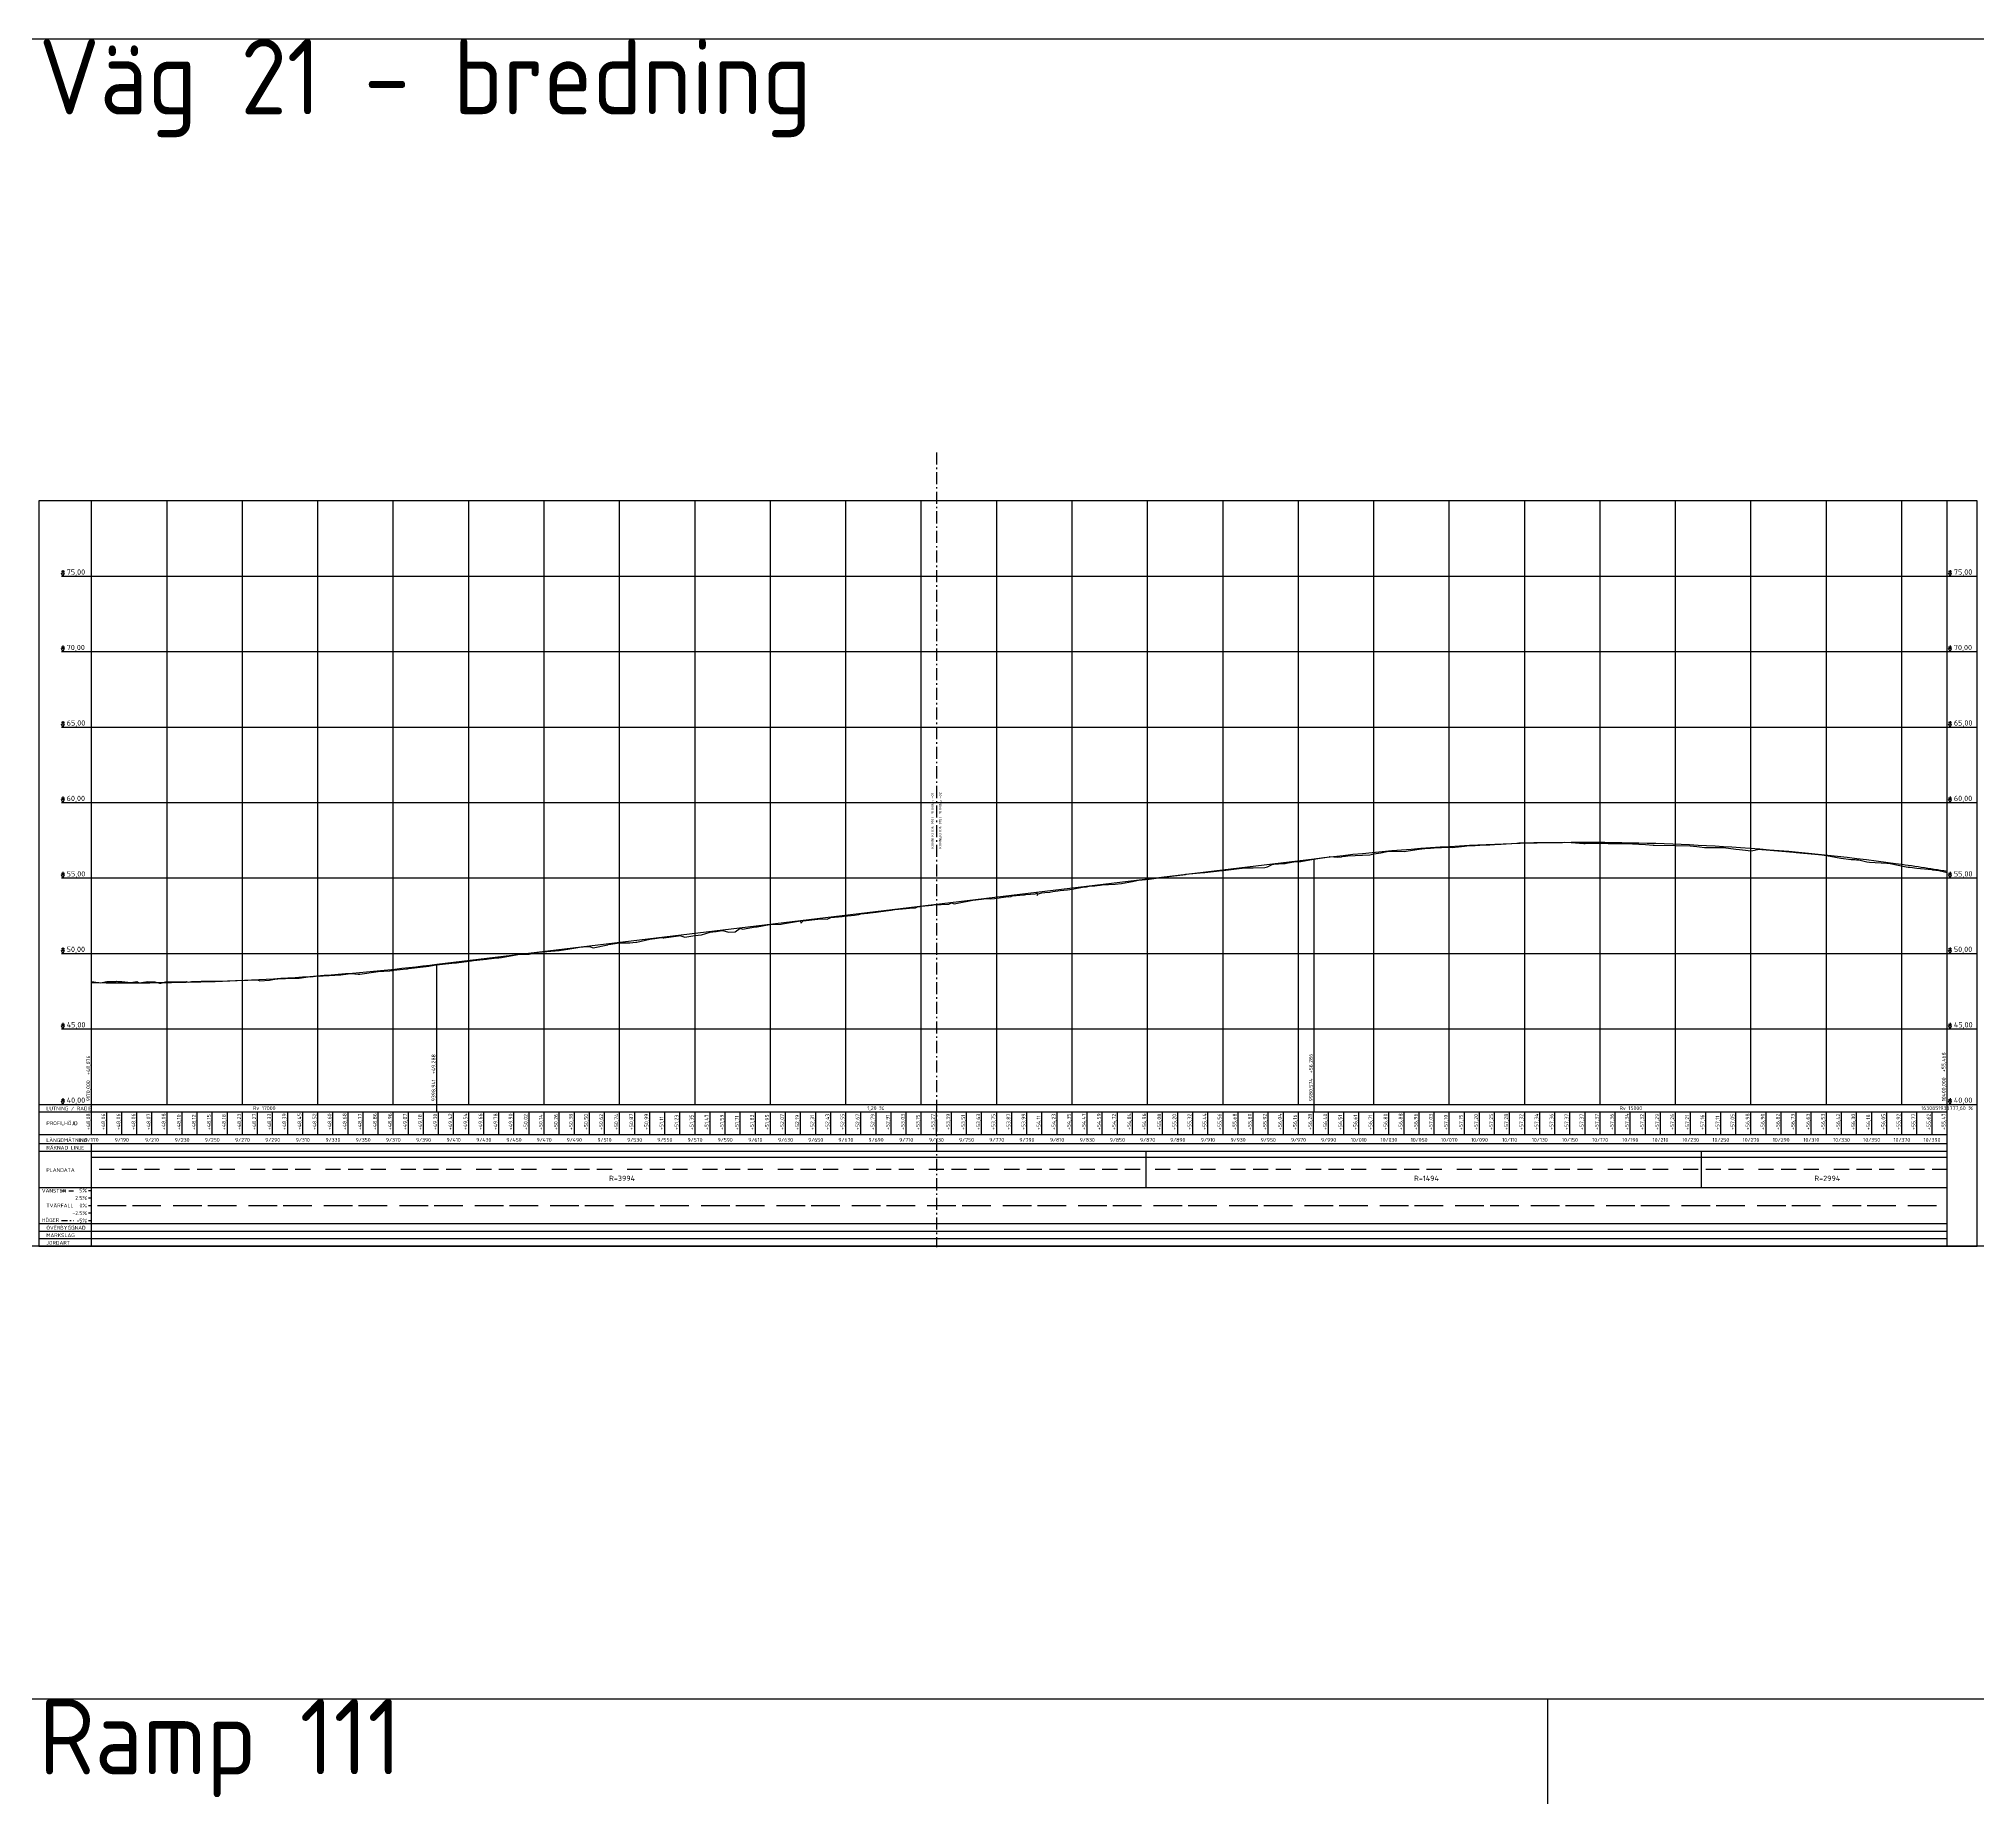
# Model space of a CAD drawing. Header units: metres. Extents: x 166122 to 177816, y 6220705 to 6231023.
# Drawn here: x 173297 to 174582, y 6228199 to 6229364 of the extents above; entities that cross this region are included whole.
import ezdxf
from ezdxf.enums import TextEntityAlignment as Align

# ---------------------------------------------------------------- set-up
doc = ezdxf.new("R2010")
doc.units = ezdxf.units.M
for name, pattern in [('AA_CENTER_8', [13, 8, -2, 1, -2]), ('CENTRUMLINJE', [27, 20, -3, 1, -3]), ('DIVIDE', [10, 4, -2, 0, -2, 0, -2]), ('STRECKAD_3', [5, 3, -2])]:
    doc.linetypes.add(name, pattern=pattern)
doc.layers.get('Defpoints').update_dxf_attribs({"color": 5})
for name, color, linetype in [('Konnektion', 6, 'AA_CENTER_8'), ('Konnektion txt', 7, 'Continuous'), ('M-362B', 4, 'Continuous'), ('M-364', 6, 'Continuous'), ('M-368-T', 1, 'Continuous'), ('M-368A', 7, 'Continuous'), ('M-368B', 251, 'Continuous'), ('M-368C', 7, 'CENTRUMLINJE')]:
    doc.layers.add(name, color=color, linetype=linetype)
doc.styles.add('ISO', font='iso.shx')
doc.styles.add('ISO-Anno-50', font='iso.shx', dxfattribs={"height": 5})
doc.styles.add('ISO35', font='ISO3098', dxfattribs={"height": 3.5})
doc.styles.add('P_ISO_25', font='iso.shx', dxfattribs={"height": 4})
doc.styles.add('P_ISO_35', font='ISO', dxfattribs={"height": 3.5})

msp = doc.modelspace()

# ---------------------------------------------------------------- linework, layer by layer
at = {"layer": 'Defpoints'}
msp.add_line((174297.1, 6228264.2), (174297.1, 6220705.1), dxfattribs=at)
for points in [[(170892, 6229364.2), (177002, 6229364.2), (177002, 6228564.2), (170892, 6228564.2)], [(170892, 6228264.2), (177002, 6228264.2), (177002, 6227664.2), (170892, 6227664.2)]]:
    msp.add_lwpolyline(points, close=True, dxfattribs=at)
at = {"layer": 'Konnektion'}
msp.add_line((173892.1, 6229090.2), (173892.1, 6228563.6), dxfattribs=at)
at = {"layer": 'M-362B', "flags": 128}
msp.add_lwpolyline([(173332.1, 6228739.6), (173332.1, 6228739.6), (173338.1, 6228738.7), (173342.1, 6228739.7), (173347.5, 6228739.7), (173348.3, 6228739.7), (173348.6, 6228739.8), (173349.5, 6228739.7), (173352.1, 6228739.6), (173358.1, 6228738.9), (173362.1, 6228739.5), (173363.7, 6228738.8), (173369.4, 6228739.5), (173372, 6228739.3), (173372.5, 6228739.4), (173373.3, 6228739.4), (173374, 6228739.4), (173377, 6228738.5), (173378, 6228738.6), (173382.1, 6228739.5), (173390.1, 6228739.3), (173392.4, 6228739.4), (173394.8, 6228739.6), (173396.2, 6228739.2), (173398.4, 6228739.6), (173399.3, 6228739.6), (173400.6, 6228739.6), (173402.1, 6228739.7), (173404.7, 6228739.8), (173422.1, 6228740.1), (173422.3, 6228740), (173423.4, 6228740), (173427.4, 6228740.2), (173428.3, 6228740.2), (173433.4, 6228740.4), (173435.6, 6228740.5), (173442.1, 6228740.8), (173443.6, 6228740.1), (173450, 6228740.6), (173454.7, 6228741.3), (173455.5, 6228741.3), (173460.6, 6228741.5), (173462.1, 6228741.8), (173467.6, 6228741.8), (173469.8, 6228741.9), (173475.6, 6228742.8), (173476.7, 6228742.9), (173477.4, 6228742.6), (173482.1, 6228743.3), (173483.4, 6228743.1), (173485.7, 6228743.3), (173497.4, 6228744.1), (173502.1, 6228744.7), (173503.1, 6228744.8), (173504.1, 6228744.8), (173508.8, 6228744.5), (173509.8, 6228744.5), (173522.1, 6228746.3), (173529.7, 6228746.7), (173530.2, 6228746.8), (173531.3, 6228747), (173532.5, 6228747.1), (173540.8, 6228748), (173541.4, 6228748.1), (173542.1, 6228748.3), (173553.9, 6228749.5), (173555.7, 6228749.8), (173561.6, 6228750.8), (173562.1, 6228750.8), (173562.8, 6228750.9), (173572.8, 6228751.9), (173574, 6228752), (173582.1, 6228753.1), (173583.9, 6228753.4), (173584.8, 6228753.5), (173584.8, 6228753.5), (173585.3, 6228753.6), (173593.9, 6228754.5), (173595.2, 6228754.7), (173600.9, 6228755.3), (173602.1, 6228755.4), (173603.8, 6228755.6), (173614.7, 6228757.5), (173616.2, 6228757.7), (173622.1, 6228757.8), (173626.8, 6228758.9), (173627.4, 6228758.9), (173627.9, 6228759), (173628.4, 6228759.1), (173639.5, 6228759.9), (173641.2, 6228760.1), (173642.1, 6228760.2), (173646.3, 6228760.9), (173647.7, 6228761), (173654.5, 6228762.1), (173655.5, 6228762.3), (173658, 6228762.5), (173662.1, 6228762.7), (173664.6, 6228761.9), (173674.3, 6228763.8), (173674.5, 6228764.2), (173676.4, 6228764.4), (173682.1, 6228765.2), (173688.9, 6228765.2), (173692.9, 6228765.6), (173693.6, 6228765.6), (173702.1, 6228767.7), (173707, 6228768.3), (173708.4, 6228768.5), (173710, 6228768.7), (173710.9, 6228768.5), (173710.9, 6228768.5), (173711, 6228768.5), (173711.4, 6228768.6), (173721.2, 6228769.9), (173722.1, 6228770.1), (173725.4, 6228769), (173731.9, 6228770.1), (173736.5, 6228770.6), (173742.1, 6228772.4), (173743.9, 6228772.5), (173746.2, 6228772.7), (173748.8, 6228773.2), (173750.4, 6228773.4), (173754.6, 6228772.3), (173758.7, 6228772.6), (173762.1, 6228774.9), (173763.6, 6228774.3), (173772.1, 6228775.8), (173773.2, 6228775.9), (173781.4, 6228777.4), (173782.1, 6228777.4), (173789.1, 6228777.7), (173789.3, 6228777.7), (173789.3, 6228777.7), (173790, 6228777.8), (173802.1, 6228779.7), (173802.3, 6228778.2), (173803.7, 6228779.7), (173813.6, 6228781), (173815.3, 6228781.2), (173819.6, 6228780.9), (173822.1, 6228782.1), (173829.7, 6228782.6), (173831, 6228782.9), (173837.9, 6228783.6), (173840.7, 6228784), (173842.1, 6228784.4), (173846.7, 6228785), (173848.3, 6228785.2), (173852.1, 6228785.5), (173853.8, 6228785.7), (173855.3, 6228786), (173862.1, 6228786.9), (173864.5, 6228787.3), (173872, 6228788), (173874.3, 6228788.3), (173878.3, 6228788.5), (173879.5, 6228789.1), (173881.2, 6228789.4), (173882.1, 6228789.5), (173889.3, 6228790.3), (173890.2, 6228790.5), (173900.3, 6228790.8), (173902.1, 6228791.8), (173903.9, 6228791), (173917.3, 6228793.8), (173918.2, 6228793.8), (173922.1, 6228794.1), (173922.1, 6228794.1), (173923.5, 6228794.3), (173924.9, 6228794.5), (173928.2, 6228794.4), (173930.6, 6228794.5), (173939.7, 6228795.9), (173940, 6228795.8), (173941.4, 6228795.9), (173942.1, 6228796.4), (173942.6, 6228796.4), (173949.9, 6228797), (173950.5, 6228797.1), (173951.4, 6228797.2), (173957.6, 6228797.6), (173958.7, 6228798.2), (173958.7, 6228798.3), (173958.9, 6228796.6), (173959.5, 6228797.8), (173962.1, 6228798.3), (173964, 6228798.6), (173967.4, 6228798.8), (173969.4, 6228799.2), (173974.2, 6228800), (173979, 6228800.4), (173982.1, 6228800.9), (173989, 6228802.1), (173991, 6228802.3), (173991.7, 6228802.4), (173993.3, 6228802.7), (173997.2, 6228803.1), (174000.4, 6228803.5), (174000.5, 6228803.5), (174000.7, 6228803.5), (174002.1, 6228803.6), (174010.7, 6228804), (174014.9, 6228804.5), (174022.1, 6228805.9), (174026, 6228806.7), (174033.2, 6228807.5), (174040.8, 6228808.6), (174041.5, 6228808.7), (174041.6, 6228808.7), (174041.8, 6228808.8), (174042.1, 6228808.8), (174042.4, 6228808.8), (174057.2, 6228810.6), (174057.4, 6228810.7), (174061.5, 6228811.1), (174061.5, 6228811.1), (174062.1, 6228811.2), (174069.4, 6228811.9), (174069.7, 6228811.9), (174070.1, 6228811.9), (174081.6, 6228813.1), (174081.8, 6228813.2), (174082.1, 6228813.2), (174082.2, 6228813.2), (174089.2, 6228814.1), (174096.5, 6228814.9), (174096.8, 6228814.9), (174097, 6228814.9), (174102.1, 6228815), (174109.9, 6228815.1), (174111.6, 6228815.5), (174115.2, 6228817.3), (174115.5, 6228817.3), (174115.8, 6228817.4), (174122.1, 6228817.7), (174123.4, 6228817.8), (174124.3, 6228818.1), (174127.7, 6228818.7), (174130.5, 6228819.1), (174132.6, 6228819.2), (174133.7, 6228819.2), (174142.1, 6228820.6), (174152.5, 6228822.3), (174152.7, 6228822.3), (174153, 6228822.4), (174158.3, 6228821.9), (174160.6, 6228822.3), (174161.8, 6228822.7), (174162.1, 6228822.7), (174162.7, 6228822.7), (174163.3, 6228822.7), (174163.5, 6228822.8), (174163.8, 6228822.8), (174164.9, 6228822.9), (174179.5, 6228823.6), (174182.1, 6228824.1), (174186.8, 6228824.9), (174189.8, 6228825.5), (174192.2, 6228825.9), (174197.5, 6228826), (174202.1, 6228825.8), (174202.3, 6228825.8), (174204.9, 6228826.1), (174212.1, 6228827.2), (174216, 6228827.7), (174219.6, 6228828), (174222.1, 6228828.1), (174226.9, 6228828.4), (174231.7, 6228828.7), (174234, 6228828.5), (174238.3, 6228828.9), (174242.1, 6228829.3), (174245.6, 6228829.7), (174249.3, 6228829.8), (174255.7, 6228830.1), (174258.9, 6228830.2), (174262.1, 6228830.4), (174266.4, 6228830.7), (174268.8, 6228830.9), (174269.8, 6228830.9), (174276.9, 6228831.3), (174278.3, 6228831.4), (174282.1, 6228831.5), (174287.2, 6228831.6), (174288.1, 6228831.7), (174302.1, 6228831.8), (174308.2, 6228831.9), (174312.9, 6228831.7), (174321.4, 6228831.1), (174322.1, 6228831.1), (174326, 6228831.3), (174337.5, 6228831.1), (174340.5, 6228831.1), (174342.1, 6228831.1), (174347.9, 6228831), (174349.1, 6228831), (174362.1, 6228830.3), (174367.2, 6228830), (174368, 6228830), (174382.1, 6228829.7), (174391.8, 6228829.5), (174391.8, 6228829.5), (174396.2, 6228829), (174397.9, 6228828.9), (174401.2, 6228828.5), (174402.1, 6228828.5), (174404.4, 6228828.4), (174413.8, 6228828.4), (174422.1, 6228827.4), (174424.5, 6228827.1), (174426.5, 6228826.9), (174432.2, 6228826.2), (174437.5, 6228827.3), (174438.4, 6228827.2), (174439.3, 6228827.1), (174442.1, 6228826.9), (174460.3, 6228825.4), (174460.5, 6228825.4), (174460.7, 6228825.4), (174460.8, 6228825.4), (174461, 6228825.4), (174462.1, 6228825.2), (174476.8, 6228823.8), (174476.8, 6228823.8), (174476.9, 6228823.8), (174477.6, 6228823.7), (174482.1, 6228823), (174491.7, 6228821.4), (174498.4, 6228820.5), (174501.2, 6228820.4), (174502.1, 6228820.3), (174503.6, 6228820.2), (174509, 6228818.8), (174510.7, 6228818.7), (174522.1, 6228818), (174524.3, 6228817.8), (174535, 6228815.6), (174536.2, 6228815.3), (174537.6, 6228815.3), (174542.1, 6228814.8), (174551.9, 6228813.8), (174552.4, 6228813.6), (174556.6, 6228813.1), (174559.5, 6228812.5), (174562.1, 6228811.9)], dxfattribs=at)
at = {"layer": 'M-364', "flags": 128}
msp.add_lwpolyline([(173332.1, 6228738.9, 0.022653), (173486.3, 6228743.7, 0.01089), (173561, 6228751), (174142.6, 6228821, -0.016996), (174245.4, 6228829.9, -0.029957), (174425.1, 6228828.4, -0.016945), (174527.8, 6228817.9, -0.005586), (174562.1, 6228812.8), (174562.1, 6228819.1)], format="xyb", dxfattribs=at)
at = {"layer": 'M-368-T'}
for p, q in [((173313.1, 6229012.2), (173313.1, 6229010.2)), ((174564.1, 6229012.2), (174564.1, 6229010.2)), ((173314.1, 6229011.2), (173312.1, 6229011.2)), ((173313.1, 6229008.2), (173312.1, 6229010.2)), ((173314.1, 6229010.2), (173312.1, 6229010.2)), ((173313.1, 6229008.2), (173314.1, 6229010.2)), ((174565.1, 6229011.2), (174563.1, 6229011.2)), ((174564.1, 6229008.2), (174563.1, 6229010.2)), ((174565.1, 6229010.2), (174563.1, 6229010.2)), ((174564.1, 6229008.2), (174565.1, 6229010.2)), ((173314.1, 6228961.2), (173312.1, 6228961.2)), ((173313.1, 6228962.2), (173313.1, 6228960.2)), ((174565.1, 6228961.2), (174563.1, 6228961.2)), ((174564.1, 6228962.2), (174564.1, 6228960.2)), ((173313.1, 6228958.2), (173312.1, 6228960.2)), ((173314.1, 6228960.2), (173312.1, 6228960.2)), ((173313.1, 6228958.2), (173314.1, 6228960.2)), ((174564.1, 6228958.2), (174563.1, 6228960.2)), ((174565.1, 6228960.2), (174563.1, 6228960.2)), ((174564.1, 6228958.2), (174565.1, 6228960.2)), ((173314.1, 6228911.2), (173312.1, 6228911.2)), ((173313.1, 6228908.2), (173312.1, 6228910.2)), ((173314.1, 6228910.2), (173312.1, 6228910.2)), ((173313.1, 6228912.2), (173313.1, 6228910.2)), ((173313.1, 6228908.2), (173314.1, 6228910.2)), ((174565.1, 6228911.2), (174563.1, 6228911.2)), ((174564.1, 6228908.2), (174563.1, 6228910.2)), ((174565.1, 6228910.2), (174563.1, 6228910.2)), ((174564.1, 6228912.2), (174564.1, 6228910.2)), ((174564.1, 6228908.2), (174565.1, 6228910.2)), ((173314.1, 6228861.2), (173312.1, 6228861.2)), ((173313.1, 6228858.2), (173312.1, 6228860.2)), ((173314.1, 6228860.2), (173312.1, 6228860.2)), ((173313.1, 6228862.2), (173313.1, 6228860.2)), ((173313.1, 6228858.2), (173314.1, 6228860.2)), ((174565.1, 6228861.2), (174563.1, 6228861.2)), ((174564.1, 6228858.2), (174563.1, 6228860.2)), ((174565.1, 6228860.2), (174563.1, 6228860.2)), ((174564.1, 6228862.2), (174564.1, 6228860.2)), ((174564.1, 6228858.2), (174565.1, 6228860.2)), ((173314.1, 6228811.2), (173312.1, 6228811.2)), ((173313.1, 6228808.2), (173312.1, 6228810.2)), ((173314.1, 6228810.2), (173312.1, 6228810.2)), ((173313.1, 6228812.2), (173313.1, 6228810.2)), ((173313.1, 6228808.2), (173314.1, 6228810.2)), ((174565.1, 6228811.2), (174563.1, 6228811.2)), ((174564.1, 6228808.2), (174563.1, 6228810.2)), ((174565.1, 6228810.2), (174563.1, 6228810.2)), ((174564.1, 6228812.2), (174564.1, 6228810.2)), ((174564.1, 6228808.2), (174565.1, 6228810.2)), ((173314.1, 6228761.2), (173312.1, 6228761.2)), ((173313.1, 6228758.2), (173312.1, 6228760.2)), ((173314.1, 6228760.2), (173312.1, 6228760.2)), ((173313.1, 6228762.2), (173313.1, 6228760.2)), ((173313.1, 6228758.2), (173314.1, 6228760.2)), ((174565.1, 6228761.2), (174563.1, 6228761.2)), ((174564.1, 6228758.2), (174563.1, 6228760.2)), ((174565.1, 6228760.2), (174563.1, 6228760.2)), ((174564.1, 6228762.2), (174564.1, 6228760.2)), ((174564.1, 6228758.2), (174565.1, 6228760.2)), ((173314.1, 6228711.2), (173312.1, 6228711.2)), ((173313.1, 6228708.2), (173312.1, 6228710.2)), ((173314.1, 6228710.2), (173312.1, 6228710.2)), ((173313.1, 6228712.2), (173313.1, 6228710.2)), ((173313.1, 6228708.2), (173314.1, 6228710.2)), ((174565.1, 6228711.2), (174563.1, 6228711.2)), ((174564.1, 6228708.2), (174563.1, 6228710.2)), ((174565.1, 6228710.2), (174563.1, 6228710.2)), ((174564.1, 6228712.2), (174564.1, 6228710.2)), ((174564.1, 6228708.2), (174565.1, 6228710.2)), ((173314.1, 6228661.2), (173312.1, 6228661.2)), ((173313.1, 6228658.2), (173312.1, 6228660.2)), ((173314.1, 6228660.2), (173312.1, 6228660.2)), ((173313.1, 6228662.2), (173313.1, 6228660.2)), ((173313.1, 6228658.2), (173314.1, 6228660.2)), ((174565.1, 6228661.2), (174563.1, 6228661.2)), ((174564.1, 6228658.2), (174563.1, 6228660.2)), ((174565.1, 6228660.2), (174563.1, 6228660.2)), ((174564.1, 6228662.2), (174564.1, 6228660.2)), ((174564.1, 6228658.2), (174565.1, 6228660.2))]:
    msp.add_line(p, q, dxfattribs=at)
at = {"layer": 'M-368-T', "linetype": 'Continuous'}
for p, q in [((173561, 6228653.2), (173561, 6228658.2)), ((174142.6, 6228653.2), (174142.6, 6228658.2)), ((174562.1, 6228653.2), (174562.1, 6228658.2)), ((174562.1, 6228653.2), (174562.1, 6228658.2))]:
    msp.add_line(p, q, dxfattribs=at)
at = {"layer": 'M-368A'}
msp.add_lwpolyline([(173297.1, 6228564.2), (174582.1, 6228564.2), (174582.1, 6229058.2), (173297.1, 6229058.2), (173297.1, 6228564.2)], dxfattribs=at)
at = {"layer": 'M-368B'}
for p, q in [((173332.1, 6228658.2), (173332.1, 6229058.2)), ((173382.1, 6228658.2), (173382.1, 6229058.2)), ((173432.1, 6228658.2), (173432.1, 6229058.2)), ((173482.1, 6228658.2), (173482.1, 6229058.2)), ((173532.1, 6228658.2), (173532.1, 6229058.2)), ((173582.1, 6228658.2), (173582.1, 6229058.2)), ((173632.1, 6228658.2), (173632.1, 6229058.2)), ((173682.1, 6228658.2), (173682.1, 6229058.2)), ((173732.1, 6228658.2), (173732.1, 6229058.2)), ((173782.1, 6228658.2), (173782.1, 6229058.2)), ((173832.1, 6228658.2), (173832.1, 6229058.2)), ((173882.1, 6228658.2), (173882.1, 6229058.2)), ((173932.1, 6228658.2), (173932.1, 6229058.2)), ((173982.1, 6228658.2), (173982.1, 6229058.2)), ((174032.1, 6228658.2), (174032.1, 6229058.2)), ((174082.1, 6228658.2), (174082.1, 6229058.2)), ((174132.1, 6228658.2), (174132.1, 6229058.2)), ((174182.1, 6228658.2), (174182.1, 6229058.2)), ((174232.1, 6228658.2), (174232.1, 6229058.2)), ((174282.1, 6228658.2), (174282.1, 6229058.2)), ((174332.1, 6228658.2), (174332.1, 6229058.2)), ((174382.1, 6228658.2), (174382.1, 6229058.2)), ((174432.1, 6228658.2), (174432.1, 6229058.2)), ((174482.1, 6228658.2), (174482.1, 6229058.2)), ((174532.1, 6228658.2), (174532.1, 6229058.2)), ((174562.1, 6228564.2), (174562.1, 6229058.2)), ((173312.1, 6229008.2), (174582.1, 6229008.2)), ((173312.1, 6228958.2), (174582.1, 6228958.2)), ((173312.1, 6228908.2), (174582.1, 6228908.2)), ((173312.1, 6228858.2), (174582.1, 6228858.2)), ((174142.6, 6228658.2), (174142.6, 6228821)), ((173312.1, 6228808.2), (174582.1, 6228808.2)), ((174562.1, 6228658.2), (174562.1, 6228812.8)), ((174562.1, 6228658.2), (174562.1, 6228812.8)), ((173312.1, 6228758.2), (174582.1, 6228758.2)), ((173561, 6228658.2), (173561, 6228751)), ((173332.1, 6228658.2), (173332.1, 6228738.9)), ((173312.1, 6228708.2), (174582.1, 6228708.2)), ((173297.1, 6228658.2), (174582.1, 6228658.2)), ((173297.1, 6228653.2), (174562.1, 6228653.2)), ((173332.1, 6228638.2), (173332.1, 6228658.2)), ((173342.1, 6228638.2), (173342.1, 6228653.2)), ((173352.1, 6228638.2), (173352.1, 6228653.2)), ((173362.1, 6228638.2), (173362.1, 6228653.2)), ((173372.1, 6228638.2), (173372.1, 6228653.2)), ((173382.1, 6228638.2), (173382.1, 6228653.2)), ((173392.1, 6228638.2), (173392.1, 6228653.2)), ((173402.1, 6228638.2), (173402.1, 6228653.2)), ((173412.1, 6228638.2), (173412.1, 6228653.2)), ((173422.1, 6228638.2), (173422.1, 6228653.2)), ((173432.1, 6228638.2), (173432.1, 6228653.2)), ((173442.1, 6228638.2), (173442.1, 6228653.2)), ((173452.1, 6228638.2), (173452.1, 6228653.2)), ((173462.1, 6228638.2), (173462.1, 6228653.2)), ((173472.1, 6228638.2), (173472.1, 6228653.2)), ((173482.1, 6228638.2), (173482.1, 6228653.2)), ((173492.1, 6228638.2), (173492.1, 6228653.2)), ((173502.1, 6228638.2), (173502.1, 6228653.2)), ((173512.1, 6228638.2), (173512.1, 6228653.2)), ((173522.1, 6228638.2), (173522.1, 6228653.2)), ((173532.1, 6228638.2), (173532.1, 6228653.2)), ((173542.1, 6228638.2), (173542.1, 6228653.2)), ((173552.1, 6228638.2), (173552.1, 6228653.2)), ((173562.1, 6228638.2), (173562.1, 6228653.2)), ((173572.1, 6228638.2), (173572.1, 6228653.2)), ((173582.1, 6228638.2), (173582.1, 6228653.2)), ((173592.1, 6228638.2), (173592.1, 6228653.2)), ((173602.1, 6228638.2), (173602.1, 6228653.2)), ((173612.1, 6228638.2), (173612.1, 6228653.2)), ((173622.1, 6228638.2), (173622.1, 6228653.2)), ((173632.1, 6228638.2), (173632.1, 6228653.2)), ((173642.1, 6228638.2), (173642.1, 6228653.2)), ((173652.1, 6228638.2), (173652.1, 6228653.2)), ((173662.1, 6228638.2), (173662.1, 6228653.2)), ((173672.1, 6228638.2), (173672.1, 6228653.2)), ((173682.1, 6228638.2), (173682.1, 6228653.2)), ((173692.1, 6228638.2), (173692.1, 6228653.2)), ((173702.1, 6228638.2), (173702.1, 6228653.2)), ((173712.1, 6228638.2), (173712.1, 6228653.2)), ((173722.1, 6228638.2), (173722.1, 6228653.2)), ((173732.1, 6228638.2), (173732.1, 6228653.2)), ((173742.1, 6228638.2), (173742.1, 6228653.2)), ((173752.1, 6228638.2), (173752.1, 6228653.2)), ((173762.1, 6228638.2), (173762.1, 6228653.2)), ((173772.1, 6228638.2), (173772.1, 6228653.2)), ((173782.1, 6228638.2), (173782.1, 6228653.2)), ((173792.1, 6228638.2), (173792.1, 6228653.2)), ((173802.1, 6228638.2), (173802.1, 6228653.2)), ((173812.1, 6228638.2), (173812.1, 6228653.2)), ((173822.1, 6228638.2), (173822.1, 6228653.2)), ((173832.1, 6228638.2), (173832.1, 6228653.2)), ((173842.1, 6228638.2), (173842.1, 6228653.2)), ((173852.1, 6228638.2), (173852.1, 6228653.2)), ((173862.1, 6228638.2), (173862.1, 6228653.2)), ((173872.1, 6228638.2), (173872.1, 6228653.2)), ((173882.1, 6228638.2), (173882.1, 6228653.2)), ((173892.1, 6228638.2), (173892.1, 6228653.2)), ((173902.1, 6228638.2), (173902.1, 6228653.2)), ((173912.1, 6228638.2), (173912.1, 6228653.2)), ((173922.1, 6228638.2), (173922.1, 6228653.2)), ((173932.1, 6228638.2), (173932.1, 6228653.2)), ((173942.1, 6228638.2), (173942.1, 6228653.2)), ((173952.1, 6228638.2), (173952.1, 6228653.2)), ((173962.1, 6228638.2), (173962.1, 6228653.2)), ((173972.1, 6228638.2), (173972.1, 6228653.2)), ((173982.1, 6228638.2), (173982.1, 6228653.2)), ((173992.1, 6228638.2), (173992.1, 6228653.2)), ((174002.1, 6228638.2), (174002.1, 6228653.2)), ((174012.1, 6228638.2), (174012.1, 6228653.2)), ((174022.1, 6228638.2), (174022.1, 6228653.2)), ((174032.1, 6228638.2), (174032.1, 6228653.2)), ((174042.1, 6228638.2), (174042.1, 6228653.2)), ((174052.1, 6228638.2), (174052.1, 6228653.2)), ((174062.1, 6228638.2), (174062.1, 6228653.2)), ((174072.1, 6228638.2), (174072.1, 6228653.2)), ((174082.1, 6228638.2), (174082.1, 6228653.2)), ((174092.1, 6228638.2), (174092.1, 6228653.2)), ((174102.1, 6228638.2), (174102.1, 6228653.2)), ((174112.1, 6228638.2), (174112.1, 6228653.2)), ((174122.1, 6228638.2), (174122.1, 6228653.2)), ((174132.1, 6228638.2), (174132.1, 6228653.2)), ((174142.1, 6228638.2), (174142.1, 6228653.2)), ((174152.1, 6228638.2), (174152.1, 6228653.2)), ((174162.1, 6228638.2), (174162.1, 6228653.2)), ((174172.1, 6228638.2), (174172.1, 6228653.2)), ((174182.1, 6228638.2), (174182.1, 6228653.2)), ((174192.1, 6228638.2), (174192.1, 6228653.2)), ((174202.1, 6228638.2), (174202.1, 6228653.2)), ((174212.1, 6228638.2), (174212.1, 6228653.2)), ((174222.1, 6228638.2), (174222.1, 6228653.2)), ((174232.1, 6228638.2), (174232.1, 6228653.2)), ((174242.1, 6228638.2), (174242.1, 6228653.2)), ((174252.1, 6228638.2), (174252.1, 6228653.2)), ((174262.1, 6228638.2), (174262.1, 6228653.2)), ((174272.1, 6228638.2), (174272.1, 6228653.2)), ((174282.1, 6228638.2), (174282.1, 6228653.2)), ((174292.1, 6228638.2), (174292.1, 6228653.2)), ((174302.1, 6228638.2), (174302.1, 6228653.2)), ((174312.1, 6228638.2), (174312.1, 6228653.2)), ((174322.1, 6228638.2), (174322.1, 6228653.2)), ((174332.1, 6228638.2), (174332.1, 6228653.2)), ((174342.1, 6228638.2), (174342.1, 6228653.2)), ((174352.1, 6228638.2), (174352.1, 6228653.2)), ((174362.1, 6228638.2), (174362.1, 6228653.2)), ((174372.1, 6228638.2), (174372.1, 6228653.2)), ((174382.1, 6228638.2), (174382.1, 6228653.2)), ((174392.1, 6228638.2), (174392.1, 6228653.2)), ((174402.1, 6228638.2), (174402.1, 6228653.2)), ((174412.1, 6228638.2), (174412.1, 6228653.2)), ((174422.1, 6228638.2), (174422.1, 6228653.2)), ((174432.1, 6228638.2), (174432.1, 6228653.2)), ((174442.1, 6228638.2), (174442.1, 6228653.2)), ((174452.1, 6228638.2), (174452.1, 6228653.2)), ((174462.1, 6228638.2), (174462.1, 6228653.2)), ((174472.1, 6228638.2), (174472.1, 6228653.2)), ((174482.1, 6228638.2), (174482.1, 6228653.2)), ((174492.1, 6228638.2), (174492.1, 6228653.2)), ((174502.1, 6228638.2), (174502.1, 6228653.2)), ((174512.1, 6228638.2), (174512.1, 6228653.2)), ((174522.1, 6228638.2), (174522.1, 6228653.2)), ((174532.1, 6228638.2), (174532.1, 6228653.2)), ((174542.1, 6228638.2), (174542.1, 6228653.2)), ((174552.1, 6228638.2), (174552.1, 6228653.2)), ((174562.1, 6228638.2), (174562.1, 6228653.2)), ((173297.1, 6228638.2), (174562.1, 6228638.2)), ((173297.1, 6228632.2), (174562.1, 6228632.2)), ((173297.1, 6228627.2), (174562.1, 6228627.2)), ((173332.1, 6228564.2), (173332.1, 6228632.2)), ((174031.2, 6228603.2), (174031.2, 6228627.2)), ((174399.2, 6228603.2), (174399.2, 6228627.2)), ((173297.1, 6228603.2), (174562.1, 6228603.2)), ((173330.1, 6228601.2), (173332.1, 6228601.2)), ((173330.1, 6228596.2), (173332.1, 6228596.2)), ((173330.1, 6228591.2), (173332.1, 6228591.2)), ((173297.1, 6228579.2), (174562.1, 6228579.2)), ((173330.1, 6228586.2), (173332.1, 6228586.2)), ((173330.1, 6228581.2), (173332.1, 6228581.2)), ((173297.1, 6228574.2), (174562.1, 6228574.2)), ((173297.1, 6228569.2), (174562.1, 6228569.2))]:
    msp.add_line(p, q, dxfattribs=at)
at = {"layer": 'M-368B', "linetype": 'STRECKAD_3'}
msp.add_line((173312.1, 6228600.9), (173322.1, 6228600.9), dxfattribs=at)
at = {"layer": 'M-368B', "linetype": 'DIVIDE'}
msp.add_line((173312.1, 6228581.3), (173322.1, 6228581.3), dxfattribs=at)
at = {"layer": 'M-368B'}
msp.add_lwpolyline([(173332.1, 6228623.2), (174031.2, 6228623.2), (174399.2, 6228623.2), (174562.1, 6228623.2)], dxfattribs=at)
at = {"layer": 'M-368C'}
for p, q in [((173337.1, 6228615.2), (173347.1, 6228615.2)), ((173352.1, 6228615.2), (173362.1, 6228615.2)), ((173367.1, 6228615.2), (173377.1, 6228615.2)), ((173387.1, 6228615.2), (173397.1, 6228615.2)), ((173402.1, 6228615.2), (173412.1, 6228615.2)), ((173417.1, 6228615.2), (173427.1, 6228615.2)), ((173437.1, 6228615.2), (173447.1, 6228615.2)), ((173452.1, 6228615.2), (173462.1, 6228615.2)), ((173467.1, 6228615.2), (173477.1, 6228615.2)), ((173487.1, 6228615.2), (173497.1, 6228615.2)), ((173502.1, 6228615.2), (173512.1, 6228615.2)), ((173517.1, 6228615.2), (173527.1, 6228615.2)), ((173537.1, 6228615.2), (173547.1, 6228615.2)), ((173552.1, 6228615.2), (173562.1, 6228615.2)), ((173567.1, 6228615.2), (173577.1, 6228615.2)), ((173587.1, 6228615.2), (173597.1, 6228615.2)), ((173602.1, 6228615.2), (173612.1, 6228615.2)), ((173617.1, 6228615.2), (173627.1, 6228615.2)), ((173637.1, 6228615.2), (173647.1, 6228615.2)), ((173652.1, 6228615.2), (173662.1, 6228615.2)), ((173667.1, 6228615.2), (173677.1, 6228615.2)), ((173687.1, 6228615.2), (173697.1, 6228615.2)), ((173702.1, 6228615.2), (173712.1, 6228615.2)), ((173717.1, 6228615.2), (173727.1, 6228615.2)), ((173737.1, 6228615.2), (173747.1, 6228615.2)), ((173752.1, 6228615.2), (173762.1, 6228615.2)), ((173767.1, 6228615.2), (173777.1, 6228615.2)), ((173787.1, 6228615.2), (173797.1, 6228615.2)), ((173802.1, 6228615.2), (173812.1, 6228615.2)), ((173817.1, 6228615.2), (173827.1, 6228615.2)), ((173837.1, 6228615.2), (173847.1, 6228615.2)), ((173852.1, 6228615.2), (173862.1, 6228615.2)), ((173867.1, 6228615.2), (173877.1, 6228615.2)), ((173887.1, 6228615.2), (173897.1, 6228615.2)), ((173902.1, 6228615.2), (173912.1, 6228615.2)), ((173917.1, 6228615.2), (173927.1, 6228615.2)), ((173937.1, 6228615.2), (173947.1, 6228615.2)), ((173952.1, 6228615.2), (173962.1, 6228615.2)), ((173967.1, 6228615.2), (173977.1, 6228615.2)), ((173987.1, 6228615.2), (173997.1, 6228615.2)), ((174002.1, 6228615.2), (174012.1, 6228615.2)), ((174017.1, 6228615.2), (174027.1, 6228615.2)), ((174037.1, 6228615.2), (174047.1, 6228615.2)), ((174052.1, 6228615.2), (174062.1, 6228615.2)), ((174067.1, 6228615.2), (174077.1, 6228615.2)), ((174087.1, 6228615.2), (174097.1, 6228615.2)), ((174102.1, 6228615.2), (174112.1, 6228615.2)), ((174117.1, 6228615.2), (174127.1, 6228615.2)), ((174137.1, 6228615.2), (174147.1, 6228615.2)), ((174152.1, 6228615.2), (174162.1, 6228615.2)), ((174167.1, 6228615.2), (174177.1, 6228615.2)), ((174187.1, 6228615.2), (174197.1, 6228615.2)), ((174202.1, 6228615.2), (174212.1, 6228615.2)), ((174217.1, 6228615.2), (174227.1, 6228615.2)), ((174237.1, 6228615.2), (174247.1, 6228615.2)), ((174252.1, 6228615.2), (174262.1, 6228615.2)), ((174267.1, 6228615.2), (174277.1, 6228615.2)), ((174287.1, 6228615.2), (174297.1, 6228615.2)), ((174302.1, 6228615.2), (174312.1, 6228615.2)), ((174317.1, 6228615.2), (174327.1, 6228615.2)), ((174337.1, 6228615.2), (174347.1, 6228615.2)), ((174352.1, 6228615.2), (174362.1, 6228615.2)), ((174367.1, 6228615.2), (174377.1, 6228615.2)), ((174387.1, 6228615.2), (174397.1, 6228615.2)), ((174402.1, 6228615.2), (174412.1, 6228615.2)), ((174417.1, 6228615.2), (174427.1, 6228615.2)), ((174437.1, 6228615.2), (174447.1, 6228615.2)), ((174452.1, 6228615.2), (174462.1, 6228615.2)), ((174467.1, 6228615.2), (174477.1, 6228615.2)), ((174487.1, 6228615.2), (174497.1, 6228615.2)), ((174502.1, 6228615.2), (174512.1, 6228615.2)), ((174517.1, 6228615.2), (174527.1, 6228615.2)), ((174537.1, 6228615.2), (174547.1, 6228615.2)), ((174552.1, 6228615.2), (174562.1, 6228615.2)), ((173336.1, 6228591.2), (173355.1, 6228591.2)), ((173359.1, 6228591.2), (173378.1, 6228591.2)), ((173386.1, 6228591.2), (173405.1, 6228591.2)), ((173409.1, 6228591.2), (173428.1, 6228591.2)), ((173436.1, 6228591.2), (173455.1, 6228591.2)), ((173459.1, 6228591.2), (173478.1, 6228591.2)), ((173486.1, 6228591.2), (173505.1, 6228591.2)), ((173509.1, 6228591.2), (173528.1, 6228591.2)), ((173536.1, 6228591.2), (173555.1, 6228591.2)), ((173559.1, 6228591.2), (173578.1, 6228591.2)), ((173586.1, 6228591.2), (173605.1, 6228591.2)), ((173609.1, 6228591.2), (173628.1, 6228591.2)), ((173636.1, 6228591.2), (173655.1, 6228591.2)), ((173659.1, 6228591.2), (173678.1, 6228591.2)), ((173686.1, 6228591.2), (173705.1, 6228591.2)), ((173709.1, 6228591.2), (173728.1, 6228591.2)), ((173736.1, 6228591.2), (173755.1, 6228591.2)), ((173759.1, 6228591.2), (173778.1, 6228591.2)), ((173786.1, 6228591.2), (173805.1, 6228591.2)), ((173809.1, 6228591.2), (173828.1, 6228591.2)), ((173836.1, 6228591.2), (173855.1, 6228591.2)), ((173859.1, 6228591.2), (173878.1, 6228591.2)), ((173886.1, 6228591.2), (173905.1, 6228591.2)), ((173909.1, 6228591.2), (173928.1, 6228591.2)), ((173936.1, 6228591.2), (173955.1, 6228591.2)), ((173959.1, 6228591.2), (173978.1, 6228591.2)), ((173986.1, 6228591.2), (174005.1, 6228591.2)), ((174009.1, 6228591.2), (174028.1, 6228591.2)), ((174036.1, 6228591.2), (174055.1, 6228591.2)), ((174059.1, 6228591.2), (174078.1, 6228591.2)), ((174086.1, 6228591.2), (174105.1, 6228591.2)), ((174109.1, 6228591.2), (174128.1, 6228591.2)), ((174136.1, 6228591.2), (174155.1, 6228591.2)), ((174159.1, 6228591.2), (174178.1, 6228591.2)), ((174186.1, 6228591.2), (174205.1, 6228591.2)), ((174209.1, 6228591.2), (174228.1, 6228591.2)), ((174236.1, 6228591.2), (174255.1, 6228591.2)), ((174259.1, 6228591.2), (174278.1, 6228591.2)), ((174286.1, 6228591.2), (174305.1, 6228591.2)), ((174309.1, 6228591.2), (174328.1, 6228591.2)), ((174336.1, 6228591.2), (174355.1, 6228591.2)), ((174359.1, 6228591.2), (174378.1, 6228591.2)), ((174386.1, 6228591.2), (174405.1, 6228591.2)), ((174409.1, 6228591.2), (174428.1, 6228591.2)), ((174436.1, 6228591.2), (174455.1, 6228591.2)), ((174459.1, 6228591.2), (174478.1, 6228591.2)), ((174486.1, 6228591.2), (174505.1, 6228591.2)), ((174509.1, 6228591.2), (174528.1, 6228591.2)), ((174536.1, 6228591.2), (174555.1, 6228591.2))]:
    msp.add_line(p, q, dxfattribs=at)

# ---------------------------------------------------------------- texts
at = {"layer": 'Defpoints', "color": 7, "style": 'ISO-Anno-50'}
for s, p in [('Väg 21 - bredning', (173297.1, 6229364.2)), ('Ramp 111', (173297.1, 6228264.2))]:
    msp.add_text(s, height=50, dxfattribs=at).set_placement(p, align=Align.TOP_LEFT)
at = {"layer": 'Konnektion txt', "style": 'ISO'}
for s, p in [('KONNEKTION MOT RITNING -02', (173895.5, 6228827.6)), ('KONNEKTION MOT RITNING -01', (173890.4, 6228827.6))]:
    msp.add_text(s, height=1.75, rotation=89.9789, dxfattribs=at).set_placement(p)
at = {"layer": 'M-368-T', "style": 'P_ISO_35'}
for s, p in [('75,00', (173315.6, 6229009.2)), ('75,00', (174566.6, 6229009.2)), ('70,00', (173315.6, 6228959.2)), ('70,00', (174566.6, 6228959.2)), ('65,00', (173315.6, 6228909.2)), ('65,00', (174566.6, 6228909.2)), ('60,00', (173315.6, 6228859.2)), ('60,00', (174566.6, 6228859.2)), ('55,00', (173315.6, 6228809.2)), ('55,00', (174566.6, 6228809.2)), ('50,00', (173315.6, 6228759.2)), ('50,00', (174566.6, 6228759.2)), ('45,00', (173315.6, 6228709.2)), ('45,00', (174566.6, 6228709.2)), ('40,00', (173315.6, 6228659.2)), ('40,00', (174566.6, 6228659.2))]:
    msp.add_text(s, height=3.5, dxfattribs=at).set_placement(p)
at = {"layer": 'M-368-T', "style": 'P_ISO_25'}
for s, p in [('9170,000  +48,076', (173331.1, 6228660.2)), ('9398,941  +49,288', (173560, 6228660.2)), ('9980,574  +56,286', (174141.6, 6228660.2)), ('10400,000  +55,468', (174561.1, 6228660.2)), ('10400,000  +55,468', (174561.1, 6228660.2)), ('+48,08', (173331.1, 6228641.2)), ('+48,06', (173341.1, 6228641.2)), ('+48,06', (173351.1, 6228641.2)), ('+48,06', (173361.1, 6228641.2)), ('+48,07', (173371.1, 6228641.2)), ('+48,08', (173381.1, 6228641.2)), ('+48,10', (173391.1, 6228641.2)), ('+48,12', (173401.1, 6228641.2)), ('+48,15', (173411.1, 6228641.2)), ('+48,18', (173421.1, 6228641.2)), ('+48,23', (173431.1, 6228641.2)), ('+48,27', (173441.1, 6228641.2)), ('+48,33', (173451.1, 6228641.2)), ('+48,39', (173461.1, 6228641.2)), ('+48,45', (173471.1, 6228641.2)), ('+48,52', (173481.1, 6228641.2)), ('+48,60', (173491.1, 6228641.2)), ('+48,68', (173501.1, 6228641.2)), ('+48,77', (173511.1, 6228641.2)), ('+48,86', (173521.1, 6228641.2)), ('+48,96', (173531.1, 6228641.2)), ('+49,07', (173541.1, 6228641.2)), ('+49,18', (173551.1, 6228641.2)), ('+49,30', (173561.1, 6228641.2)), ('+49,42', (173571.1, 6228641.2)), ('+49,54', (173581.1, 6228641.2)), ('+49,66', (173591.1, 6228641.2)), ('+49,78', (173601.1, 6228641.2)), ('+49,90', (173611.1, 6228641.2)), ('+50,02', (173621.1, 6228641.2)), ('+50,14', (173631.1, 6228641.2)), ('+50,26', (173641.1, 6228641.2)), ('+50,38', (173651.1, 6228641.2)), ('+50,50', (173661.1, 6228641.2)), ('+50,62', (173671.1, 6228641.2)), ('+50,74', (173681.1, 6228641.2)), ('+50,87', (173691.1, 6228641.2)), ('+50,99', (173701.1, 6228641.2)), ('+51,11', (173711.1, 6228641.2)), ('+51,23', (173721.1, 6228641.2)), ('+51,35', (173731.1, 6228641.2)), ('+51,47', (173741.1, 6228641.2)), ('+51,59', (173751.1, 6228641.2)), ('+51,71', (173761.1, 6228641.2)), ('+51,83', (173771.1, 6228641.2)), ('+51,95', (173781.1, 6228641.2)), ('+52,07', (173791.1, 6228641.2)), ('+52,19', (173801.1, 6228641.2)), ('+52,31', (173811.1, 6228641.2)), ('+52,43', (173821.1, 6228641.2)), ('+52,55', (173831.1, 6228641.2)), ('+52,67', (173841.1, 6228641.2)), ('+52,79', (173851.1, 6228641.2)), ('+52,91', (173861.1, 6228641.2)), ('+53,03', (173871.1, 6228641.2)), ('+53,15', (173881.1, 6228641.2)), ('+53,27', (173891.1, 6228641.2)), ('+53,39', (173901.1, 6228641.2)), ('+53,51', (173911.1, 6228641.2)), ('+53,63', (173921.1, 6228641.2)), ('+53,75', (173931.1, 6228641.2)), ('+53,87', (173941.1, 6228641.2)), ('+53,99', (173951.1, 6228641.2)), ('+54,11', (173961.1, 6228641.2)), ('+54,23', (173971.1, 6228641.2)), ('+54,35', (173981.1, 6228641.2)), ('+54,47', (173991.1, 6228641.2)), ('+54,59', (174001.1, 6228641.2)), ('+54,72', (174011.1, 6228641.2)), ('+54,84', (174021.1, 6228641.2)), ('+54,96', (174031.1, 6228641.2)), ('+55,08', (174041.1, 6228641.2)), ('+55,20', (174051.1, 6228641.2)), ('+55,32', (174061.1, 6228641.2)), ('+55,44', (174071.1, 6228641.2)), ('+55,56', (174081.1, 6228641.2)), ('+55,68', (174091.1, 6228641.2)), ('+55,80', (174101.1, 6228641.2)), ('+55,92', (174111.1, 6228641.2)), ('+56,04', (174121.1, 6228641.2)), ('+56,16', (174131.1, 6228641.2)), ('+56,28', (174141.1, 6228641.2)), ('+56,40', (174151.1, 6228641.2)), ('+56,51', (174161.1, 6228641.2)), ('+56,61', (174171.1, 6228641.2)), ('+56,71', (174181.1, 6228641.2)), ('+56,80', (174191.1, 6228641.2)), ('+56,88', (174201.1, 6228641.2)), ('+56,96', (174211.1, 6228641.2)), ('+57,03', (174221.1, 6228641.2)), ('+57,10', (174231.1, 6228641.2)), ('+57,15', (174241.1, 6228641.2)), ('+57,20', (174251.1, 6228641.2)), ('+57,25', (174261.1, 6228641.2)), ('+57,28', (174271.1, 6228641.2)), ('+57,32', (174281.1, 6228641.2)), ('+57,34', (174291.1, 6228641.2)), ('+57,36', (174301.1, 6228641.2)), ('+57,37', (174311.1, 6228641.2)), ('+57,37', (174321.1, 6228641.2)), ('+57,37', (174331.1, 6228641.2)), ('+57,36', (174341.1, 6228641.2)), ('+57,34', (174351.1, 6228641.2)), ('+57,32', (174361.1, 6228641.2)), ('+57,29', (174371.1, 6228641.2)), ('+57,26', (174381.1, 6228641.2)), ('+57,21', (174391.1, 6228641.2)), ('+57,16', (174401.1, 6228641.2)), ('+57,11', (174411.1, 6228641.2)), ('+57,05', (174421.1, 6228641.2)), ('+56,98', (174431.1, 6228641.2)), ('+56,90', (174441.1, 6228641.2)), ('+56,82', (174451.1, 6228641.2)), ('+56,73', (174461.1, 6228641.2)), ('+56,63', (174471.1, 6228641.2)), ('+56,53', (174481.1, 6228641.2)), ('+56,42', (174491.1, 6228641.2)), ('+56,30', (174501.1, 6228641.2)), ('+56,18', (174511.1, 6228641.2)), ('+56,05', (174521.1, 6228641.2)), ('+55,92', (174531.1, 6228641.2)), ('+55,77', (174541.1, 6228641.2)), ('+55,62', (174551.1, 6228641.2)), ('+55,47', (174561.1, 6228641.2))]:
    msp.add_text(s, height=2.5, rotation=90, dxfattribs=at).set_placement(p)
at = {"layer": 'M-368-T', "linetype": 'Continuous', "style": 'P_ISO_25'}
for s, p in [('LUTNING / RADIE', (173302.1, 6228654.2)), ('PROFILHÖJD', (173302.1, 6228644.4)), ('LÄNGDMÄTNING', (173302.1, 6228633.2)), ('RÄKNAD LINJE', (173302.1, 6228628.2)), ('PLANDATA', (173302.1, 6228613.4)), ('VÄNSTER', (173299.1, 6228599.7)), ('TVÄRFALL', (173302.1, 6228589.9)), ('HÖGER', (173299.1, 6228580.2)), ('ÖVERBYGGNAD', (173302.1, 6228575.2)), ('JORDART', (173302.1, 6228565.2)), ('MARKSLAG', (173302.1, 6228570.2))]:
    msp.add_text(s, height=2.5, dxfattribs=at).set_placement(p)
for s, p in [('Rv 17000', (173446.5, 6228655.7)), ('1,20 %', (173851.8, 6228655.7)), ('Rv 15000', (174352.4, 6228655.7)), ('1630851938777,60 %', (174562.1, 6228655.7))]:
    msp.add_text(s, height=2.5, dxfattribs=at).set_placement(p, align=Align.MIDDLE_CENTER)
at = {"layer": 'M-368-T', "style": 'P_ISO_25'}
for s, p in [('9/170', (173332.1, 6228633.4)), ('9/190', (173352.1, 6228633.4)), ('9/210', (173372.1, 6228633.4)), ('9/230', (173392.1, 6228633.4)), ('9/250', (173412.1, 6228633.4)), ('9/270', (173432.1, 6228633.4)), ('9/290', (173452.1, 6228633.4)), ('9/310', (173472.1, 6228633.4)), ('9/330', (173492.1, 6228633.4)), ('9/350', (173512.1, 6228633.4)), ('9/370', (173532.1, 6228633.4)), ('9/390', (173552.1, 6228633.4)), ('9/410', (173572.1, 6228633.4)), ('9/430', (173592.1, 6228633.4)), ('9/450', (173612.1, 6228633.4)), ('9/470', (173632.1, 6228633.4)), ('9/490', (173652.1, 6228633.4)), ('9/510', (173672.1, 6228633.4)), ('9/530', (173692.1, 6228633.4)), ('9/550', (173712.1, 6228633.4)), ('9/570', (173732.1, 6228633.4)), ('9/590', (173752.1, 6228633.4)), ('9/610', (173772.1, 6228633.4)), ('9/630', (173792.1, 6228633.4)), ('9/650', (173812.1, 6228633.4)), ('9/670', (173832.1, 6228633.4)), ('9/690', (173852.1, 6228633.4)), ('9/710', (173872.1, 6228633.4)), ('9/730', (173892.1, 6228633.4)), ('9/750', (173912.1, 6228633.4)), ('9/770', (173932.1, 6228633.4)), ('9/790', (173952.1, 6228633.4)), ('9/810', (173972.1, 6228633.4)), ('9/830', (173992.1, 6228633.4)), ('9/850', (174012.1, 6228633.4)), ('9/870', (174032.1, 6228633.4)), ('9/890', (174052.1, 6228633.4)), ('9/910', (174072.1, 6228633.4)), ('9/930', (174092.1, 6228633.4)), ('9/950', (174112.1, 6228633.4)), ('9/970', (174132.1, 6228633.4)), ('9/990', (174152.1, 6228633.4)), ('10/010', (174172.1, 6228633.4)), ('10/030', (174192.1, 6228633.4)), ('10/050', (174212.1, 6228633.4)), ('10/070', (174232.1, 6228633.4)), ('10/090', (174252.1, 6228633.4)), ('10/110', (174272.1, 6228633.4)), ('10/130', (174292.1, 6228633.4)), ('10/150', (174312.1, 6228633.4)), ('10/170', (174332.1, 6228633.4)), ('10/190', (174352.1, 6228633.4)), ('10/210', (174372.1, 6228633.4)), ('10/230', (174392.1, 6228633.4)), ('10/250', (174412.1, 6228633.4)), ('10/270', (174432.1, 6228633.4)), ('10/290', (174452.1, 6228633.4)), ('10/310', (174472.1, 6228633.4)), ('10/330', (174492.1, 6228633.4)), ('10/350', (174512.1, 6228633.4)), ('10/370', (174532.1, 6228633.4)), ('10/390', (174552.1, 6228633.4))]:
    msp.add_text(s, height=2.5, dxfattribs=at).set_placement(p, align=Align.CENTER)
at = {"layer": 'M-368-T', "linetype": 'Continuous', "style": 'P_ISO_25'}
for s, p in [('5%', (173329.1, 6228599.9)), ('2.5%', (173329.1, 6228594.9)), ('0%', (173329.1, 6228589.9)), ('-2.5%', (173329.1, 6228584.9)), ('-5%', (173329.1, 6228579.9))]:
    msp.add_text(s, height=2.5, dxfattribs=at).set_placement(p, align=Align.RIGHT)
at = {"layer": 'M-368-T', "color": 7, "style": 'ISO35'}
for s, p in [('R=3994', (173675.1, 6228607.4)), ('R=1494', (174208.7, 6228607.4)), ('R=2994', (174474.1, 6228607.4))]:
    msp.add_text(s, height=3.5, dxfattribs=at).set_placement(p)

doc.saveas('drawing.dxf')
